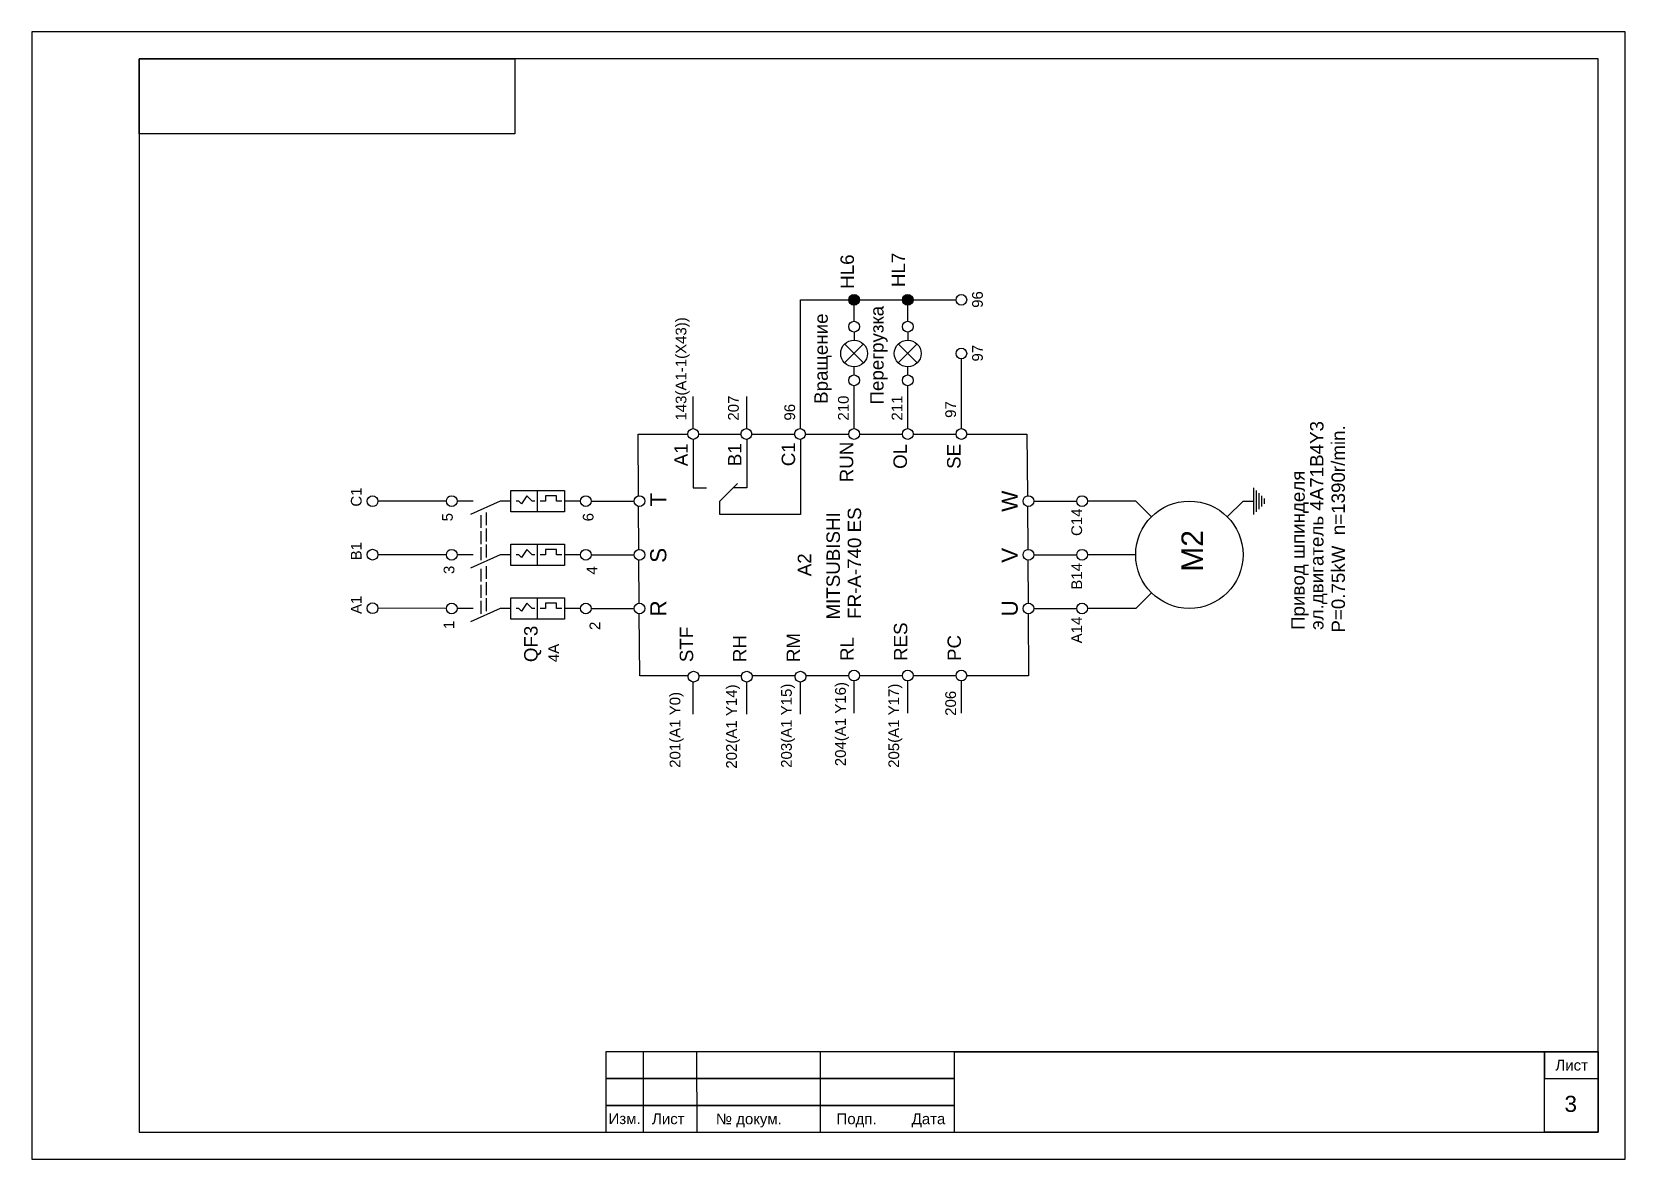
# Model space of a CAD drawing. Header units: millimetres. Extents: x 2144 to 8705, y -937 to 1906.
# Drawn here: x 6304 to 6601, y 719.3 to 929.3 of the extents above; entities that cross this region are included whole.
import ezdxf

# ---------------------------------------------------------------- set-up
doc = ezdxf.new("R2010")
doc.units = ezdxf.units.MM
doc.linetypes.add('ACAD_ISO02W100', pattern=[15, 12, -3])
for name, color, linetype, lineweight in [('Маркировка', 7, 'Continuous', 25), ('Оформление', 7, 'Continuous', 30), ('Элементы', 7, 'Continuous', 30)]:
    doc.layers.add(name, color=color, linetype=linetype, lineweight=lineweight)
doc.styles.get("Standard").update_dxf_attribs({"font": 'arial.ttf'})

msp = doc.modelspace()

# ---------------------------------------------------------------- texts
at = {"layer": 'Маркировка'}
for s, height, p in [('HL6', 2.5, (6457.22, 881.44)), ('HL7', 2.5, (6466.75, 881.76)), ('96', 2, (6481.25, 877.89)), ('Вращение', 2.5, (6452.34, 860)), ('Перегрузка', 2.5, (6462.75, 859.89)), ('143(А1-1(X43))', 2, (6425.99, 856.89)), ('97', 2, (6481.25, 867.89)), ('207', 2, (6435.75, 856.89)), ('210', 2, (6456.25, 856.89)), ('211', 2, (6466.25, 856.89)), ('96', 2, (6446.25, 856.89)), ('97', 2, (6476.25, 857.39)), ('эл.двигатель 4A71B4Y3', 2.5, (6544.75, 817.89)), ('P=0.75kW  n=1390r/min.', 2.5, (6548.75, 817.39)), ('Привод шпинделя', 2.5, (6541.25, 817.89)), ('С1', 2, (6365.45, 840.86)), ('FR-A-740 ES', 2.5, (6458.56, 819.95)), ('5', 2, (6382.44, 838.12)), ('6', 2, (6408.68, 838.12)), ('MITSUBISHI', 2.5, (6454.6, 819.83)), ('С14', 2, (6499.75, 835.39)), ('M2', 4, (6522.28, 828.74)), ('В1', 2, (6365.45, 830.86)), ('A2', 2.5, (6449.25, 827.89)), ('3', 2, (6382.74, 828.3)), ('4', 2, (6409.37, 828.2)), ('В14', 2, (6499.75, 825.39)), ('А1', 2, (6365.45, 820.86)), ('А14', 2, (6499.75, 815.39)), ('1', 2, (6382.72, 818.06)), ('QF3', 2.5, (6398.25, 811.89)), ('2', 2, (6409.94, 817.87)), ('4A', 2, (6402.25, 811.89)), ('204(A1 Y16)', 2, (6455.72, 792.5)), ('201(A1 Y0)', 2, (6424.87, 792.2)), ('202(A1 Y14)', 2, (6435.4, 792.05)), ('203(A1 Y15)', 2, (6445.64, 792.2)), ('205(A1 Y17)', 2, (6465.65, 792.2)), ('206', 2, (6476.25, 801.89))]:
    msp.add_text(s, height=height, rotation=90, dxfattribs=at).set_placement(p)
at = {"layer": 'Оформление'}
for s, height, p in [('Лист', 2, (6587.98, 735.81)), ('3', 3, (6589.68, 728.1)), ('Изм.', 2, (6411.48, 725.83)), ('Лист', 2, (6419.58, 725.81)), ('№ докум.', 2, (6431.5, 725.8)), ('Подп.', 2, (6453.98, 725.81)), ('Дата', 2, (6467.98, 725.81))]:
    msp.add_text(s, height=height, dxfattribs=at).set_placement(p)
at = {"layer": 'Элементы'}
for s, height, p in [('A1', 2.5, (6426.25, 848.39)), ('B1', 2.5, (6436.25, 848.4)), ('C1', 2.5, (6446.25, 848.39)), ('RUN', 2.5, (6457.09, 845.39)), ('OL', 2.5, (6467.09, 847.89)), ('SE', 2.5, (6477.09, 847.89)), ('W', 3, (6487.75, 839.89)), ('T', 3, (6422.25, 840.89)), ('S', 3, (6422.25, 830.39)), ('V', 3, (6487.75, 830.39)), ('R', 3, (6422.25, 820.39)), ('U', 3, (6487.75, 820.39)), ('STF', 2.5, (6427.25, 811.89)), ('RM', 2.5, (6447.17, 811.89)), ('RES', 2.5, (6467.17, 812.1)), ('PC', 2.5, (6477.17, 812.1)), ('RH', 2.5, (6437.17, 811.89)), ('RL', 2.5, (6457.17, 812.1))]:
    msp.add_text(s, height=height, rotation=90, dxfattribs=at).set_placement(p)

# ---------------------------------------------------------------- hatches: boundary and pattern name
at = {"layer": 'Элементы'}
h = msp.add_hatch(color=256, dxfattribs=at)
h.dxf.hatch_style = 1
h.paths.add_polyline_path([(6457.25, 880.39, 1), (6457.25, 878.39, 1)])
h = msp.add_hatch(color=256, dxfattribs=at)
h.dxf.hatch_style = 1
h.paths.add_polyline_path([(6467.25, 880.39, 1), (6467.25, 878.39, 1)])

# ---------------------------------------------------------------- linework, layer by layer
at = {"layer": 'Оформление'}
for p, q in [((6595.98, 924.31), (6323.98, 924.31)), ((6323.98, 924.31), (6323.98, 724.31)), ((6595.98, 724.31), (6595.98, 924.31)), ((6323.98, 724.31), (6595.98, 724.31)), ((6410.98, 724.31), (6595.98, 724.31)), ((6410.98, 724.31), (6595.98, 724.31)), ((6410.98, 724.31), (6595.98, 724.31))]:
    msp.add_line(p, q, dxfattribs=at)
at = {"layer": 'Оформление', "lineweight": 35}
msp.add_line((6475.98, 739.31), (6595.98, 739.31), dxfattribs=at)
at = {"layer": 'Оформление'}
for points in [[(6600.98, 929.31), (6303.98, 929.31), (6303.98, 719.31), (6600.98, 719.31)], [(6410.98, 724.31), (6427.98, 724.31), (6427.96, 739.31), (6410.96, 739.31)], [(6410.98, 734.31), (6475.98, 734.31), (6475.98, 739.31), (6410.98, 739.31)], [(6410.98, 724.31), (6417.98, 724.31), (6417.98, 739.31), (6410.98, 739.31)], [(6410.98, 724.31), (6450.98, 724.31), (6450.98, 739.31), (6410.98, 739.31)], [(6595.98, 724.31), (6585.98, 724.31), (6585.98, 739.31), (6595.98, 739.31)], [(6595.98, 739.31), (6585.98, 739.31), (6585.98, 734.31), (6595.98, 734.31)], [(6410.98, 729.31), (6475.98, 729.31), (6475.98, 734.31), (6410.98, 734.31)], [(6410.98, 724.31), (6475.98, 724.31), (6475.98, 729.31), (6410.98, 729.31)]]:
    msp.add_lwpolyline(points, close=True, dxfattribs=at)
at = {"layer": 'Элементы'}
for p, q in [((6447.25, 861.39), (6447.25, 879.39)), ((6447.25, 879.39), (6457.25, 879.39)), ((6457.25, 875.39), (6457.25, 879.39)), ((6457.25, 879.39), (6476.25, 879.39)), ((6467.25, 875.39), (6467.25, 879.39)), ((6457.25, 873.39), (6457.25, 871.89)), ((6467.25, 873.39), (6467.25, 871.89)), ((6459.02, 867.63), (6455.48, 871.16)), ((6455.48, 867.63), (6459.02, 871.16)), ((6469.02, 867.63), (6465.48, 871.16)), ((6465.48, 867.63), (6469.02, 871.16)), ((6477.27, 855.39), (6477.25, 868.39)), ((6457.25, 865.39), (6457.25, 866.89)), ((6467.25, 865.39), (6467.25, 866.89)), ((6427.27, 855.39), (6427.27, 861.4)), ((6437.25, 855.39), (6437.25, 861.39)), ((6447.25, 855.39), (6447.25, 861.39)), ((6457.27, 855.39), (6457.25, 863.39)), ((6467.25, 855.39), (6467.25, 863.39)), ((6427.25, 853.39), (6427.25, 844.39)), ((6437.25, 853.4), (6437.25, 844.39)), ((6447.25, 853.4), (6447.25, 839.39)), ((6398.25, 839.89), (6398.25, 843.89)), ((6427.25, 844.39), (6429.75, 844.39)), ((6432.25, 841.89), (6435.5, 845.14)), ((6437.25, 844.39), (6434.75, 844.39)), ((6531.75, 839.39), (6531.75, 844.39)), ((6532.25, 839.89), (6532.25, 843.89)), ((6381.25, 841.85), (6368.49, 841.87)), ((6386.25, 841.89), (6383.25, 841.89)), ((6391.25, 841.89), (6385.75, 839.39)), ((6393.25, 841.89), (6391.25, 841.89)), ((6394.75, 841.89), (6394.25, 841.89)), ((6395.25, 841.39), (6394.75, 841.89)), ((6396.25, 842.89), (6395.25, 841.39)), ((6397.25, 841.89), (6396.25, 842.89)), ((6397.75, 841.89), (6397.25, 841.89)), ((6399.75, 841.89), (6398.75, 841.89)), ((6401.75, 842.89), (6399.75, 842.89)), ((6399.75, 842.89), (6399.75, 841.89)), ((6401.75, 841.89), (6401.75, 842.89)), ((6402.75, 841.89), (6401.75, 841.89)), ((6406.25, 841.89), (6403.25, 841.89)), ((6408.25, 841.89), (6416.25, 841.89)), ((6432.25, 839.39), (6432.25, 841.89)), ((6490.75, 841.89), (6498.75, 841.89)), ((6509.75, 841.89), (6500.75, 841.89)), ((6512.68, 838.97), (6509.75, 841.89)), ((6526.82, 838.97), (6529.75, 841.89)), ((6529.75, 841.89), (6531.75, 841.89)), ((6532.75, 840.39), (6532.75, 843.39)), ((6533.25, 840.89), (6533.25, 842.89)), ((6533.75, 841.39), (6533.75, 842.39)), ((6447.25, 839.39), (6432.25, 839.39)), ((6381.25, 831.89), (6368.49, 831.91)), ((6386.25, 831.89), (6383.25, 831.89)), ((6391.25, 831.89), (6385.75, 829.39)), ((6393.25, 831.89), (6391.25, 831.89)), ((6394.75, 831.89), (6394.25, 831.89)), ((6395.25, 831.39), (6394.75, 831.89)), ((6396.25, 832.89), (6395.25, 831.39)), ((6397.25, 831.89), (6396.25, 832.89)), ((6397.75, 831.89), (6397.25, 831.89)), ((6398.25, 829.89), (6398.25, 833.89)), ((6399.75, 831.89), (6398.75, 831.89)), ((6401.75, 832.89), (6399.75, 832.89)), ((6399.75, 832.89), (6399.75, 831.89)), ((6401.75, 831.89), (6401.75, 832.89)), ((6402.75, 831.89), (6401.75, 831.89)), ((6406.25, 831.89), (6403.25, 831.89)), ((6408.25, 831.89), (6416.25, 831.89)), ((6490.75, 831.89), (6498.75, 831.89)), ((6509.75, 831.89), (6500.75, 831.89)), ((6396.25, 822.89), (6395.25, 821.39)), ((6397.25, 821.89), (6396.25, 822.89)), ((6398.25, 819.89), (6398.25, 823.89)), ((6401.75, 822.89), (6399.75, 822.89)), ((6399.75, 822.89), (6399.75, 821.89)), ((6401.75, 821.89), (6401.75, 822.89)), ((6512.68, 824.82), (6509.75, 821.89)), ((6381.25, 821.91), (6368.49, 821.93)), ((6386.25, 821.89), (6383.25, 821.89)), ((6391.25, 821.89), (6385.75, 819.39)), ((6393.25, 821.89), (6391.25, 821.89)), ((6394.75, 821.89), (6394.25, 821.89)), ((6395.25, 821.39), (6394.75, 821.89)), ((6397.75, 821.89), (6397.25, 821.89)), ((6399.75, 821.89), (6398.75, 821.89)), ((6402.75, 821.89), (6401.75, 821.89)), ((6406.25, 821.89), (6403.25, 821.89)), ((6408.25, 821.89), (6416.25, 821.89)), ((6490.75, 821.89), (6498.75, 821.89)), ((6509.75, 821.89), (6500.75, 821.89)), ((6427.27, 802.19), (6427.27, 808.2)), ((6437.27, 802.19), (6437.27, 808.19)), ((6447.27, 802.19), (6447.27, 808.19)), ((6457.27, 802.39), (6457.27, 808.39)), ((6467.27, 802.39), (6467.27, 808.39)), ((6477.27, 802.39), (6477.27, 808.39))]:
    msp.add_line(p, q, dxfattribs=at)
at = {"layer": 'Элементы', "linetype": 'ACAD_ISO02W100', "lineweight": 25, "ltscale": 0.2}
for p, q in [((6387.75, 830.89), (6387.75, 839.39)), ((6388.75, 831.39), (6388.75, 839.89)), ((6387.75, 820.89), (6387.75, 829.39)), ((6388.75, 821.39), (6388.75, 829.89))]:
    msp.add_line(p, q, dxfattribs=at)
at = {"layer": 'Элементы'}
for points in [[(6393.98, 924.31), (6393.98, 910.31), (6323.98, 910.31), (6323.98, 924.31)], [(6403.25, 839.89), (6393.25, 839.89), (6393.25, 843.89), (6403.25, 843.89)], [(6403.25, 829.89), (6393.25, 829.89), (6393.25, 833.89), (6403.25, 833.89)], [(6403.25, 819.89), (6393.25, 819.89), (6393.25, 823.89), (6403.25, 823.89)]]:
    msp.add_lwpolyline(points, close=True, dxfattribs=at)
for points in [[(6417.06, 842.88), (6416.98, 854.39), (6426.25, 854.39)], [(6428.25, 854.39), (6436.17, 854.39)], [(6438.17, 854.39), (6446.17, 854.39)], [(6448.17, 854.39), (6456.25, 854.39)], [(6458.25, 854.39), (6466.25, 854.39)], [(6468.25, 854.39), (6476.25, 854.39)], [(6478.25, 854.39), (6489.48, 854.39), (6489.56, 842.88)], [(6417.13, 832.89), (6417.08, 840.91)], [(6489.58, 840.91), (6489.63, 832.89)], [(6417.2, 822.89), (6417.15, 830.9)], [(6489.65, 830.9), (6489.7, 822.89)], [(6426.34, 809.35), (6417.29, 809.35), (6417.21, 820.89)], [(6489.71, 820.89), (6489.79, 809.35), (6478.25, 809.35)], [(6436.26, 809.35), (6428.32, 809.35)], [(6446.26, 809.35), (6438.24, 809.35)], [(6456.25, 809.35), (6448.24, 809.35)], [(6466.25, 809.35), (6458.25, 809.35)], [(6476.25, 809.35), (6468.25, 809.35)]]:
    msp.add_lwpolyline(points, dxfattribs=at)
for centre, radius in [((6457.25, 879.39), 1), ((6467.25, 879.39), 1), ((6477.25, 879.39), 1), ((6457.25, 874.39), 1), ((6467.25, 874.39), 1), ((6457.25, 869.39), 2.5), ((6467.25, 869.39), 2.5), ((6477.25, 869.39), 1), ((6457.25, 864.39), 1), ((6467.25, 864.39), 1), ((6427.25, 854.39), 1), ((6437.17, 854.39), 1), ((6447.17, 854.39), 1), ((6457.25, 854.39), 1), ((6467.25, 854.39), 1), ((6477.25, 854.39), 1), ((6367.49, 841.87), 1), ((6382.25, 841.89), 1), ((6407.25, 841.89), 1), ((6417.25, 841.89), 1), ((6489.75, 841.89), 1), ((6499.75, 841.89), 1), ((6519.75, 831.89), 10), ((6367.49, 831.91), 1), ((6382.25, 831.89), 1), ((6407.25, 831.89), 1), ((6417.25, 831.89), 1), ((6489.75, 831.89), 1), ((6499.75, 831.89), 1), ((6367.49, 821.93), 1), ((6382.25, 821.89), 1), ((6407.25, 821.89), 1), ((6417.25, 821.89), 1), ((6489.75, 821.89), 1), ((6499.75, 821.89), 1), ((6427.33, 809.19), 1), ((6437.25, 809.19), 1), ((6447.25, 809.19), 1), ((6457.25, 809.39), 1), ((6467.25, 809.39), 1), ((6477.25, 809.39), 1)]:
    msp.add_circle(centre, radius, dxfattribs=at)

msp.set_redraw_order([(e.dxf.handle, doc.entitydb.next_handle()) for e in msp.query("TEXT MTEXT ATTDEF DIMENSION ARC_DIMENSION")])  # texts and dimensions are drawn at this point

doc.saveas('drawing.dxf')
